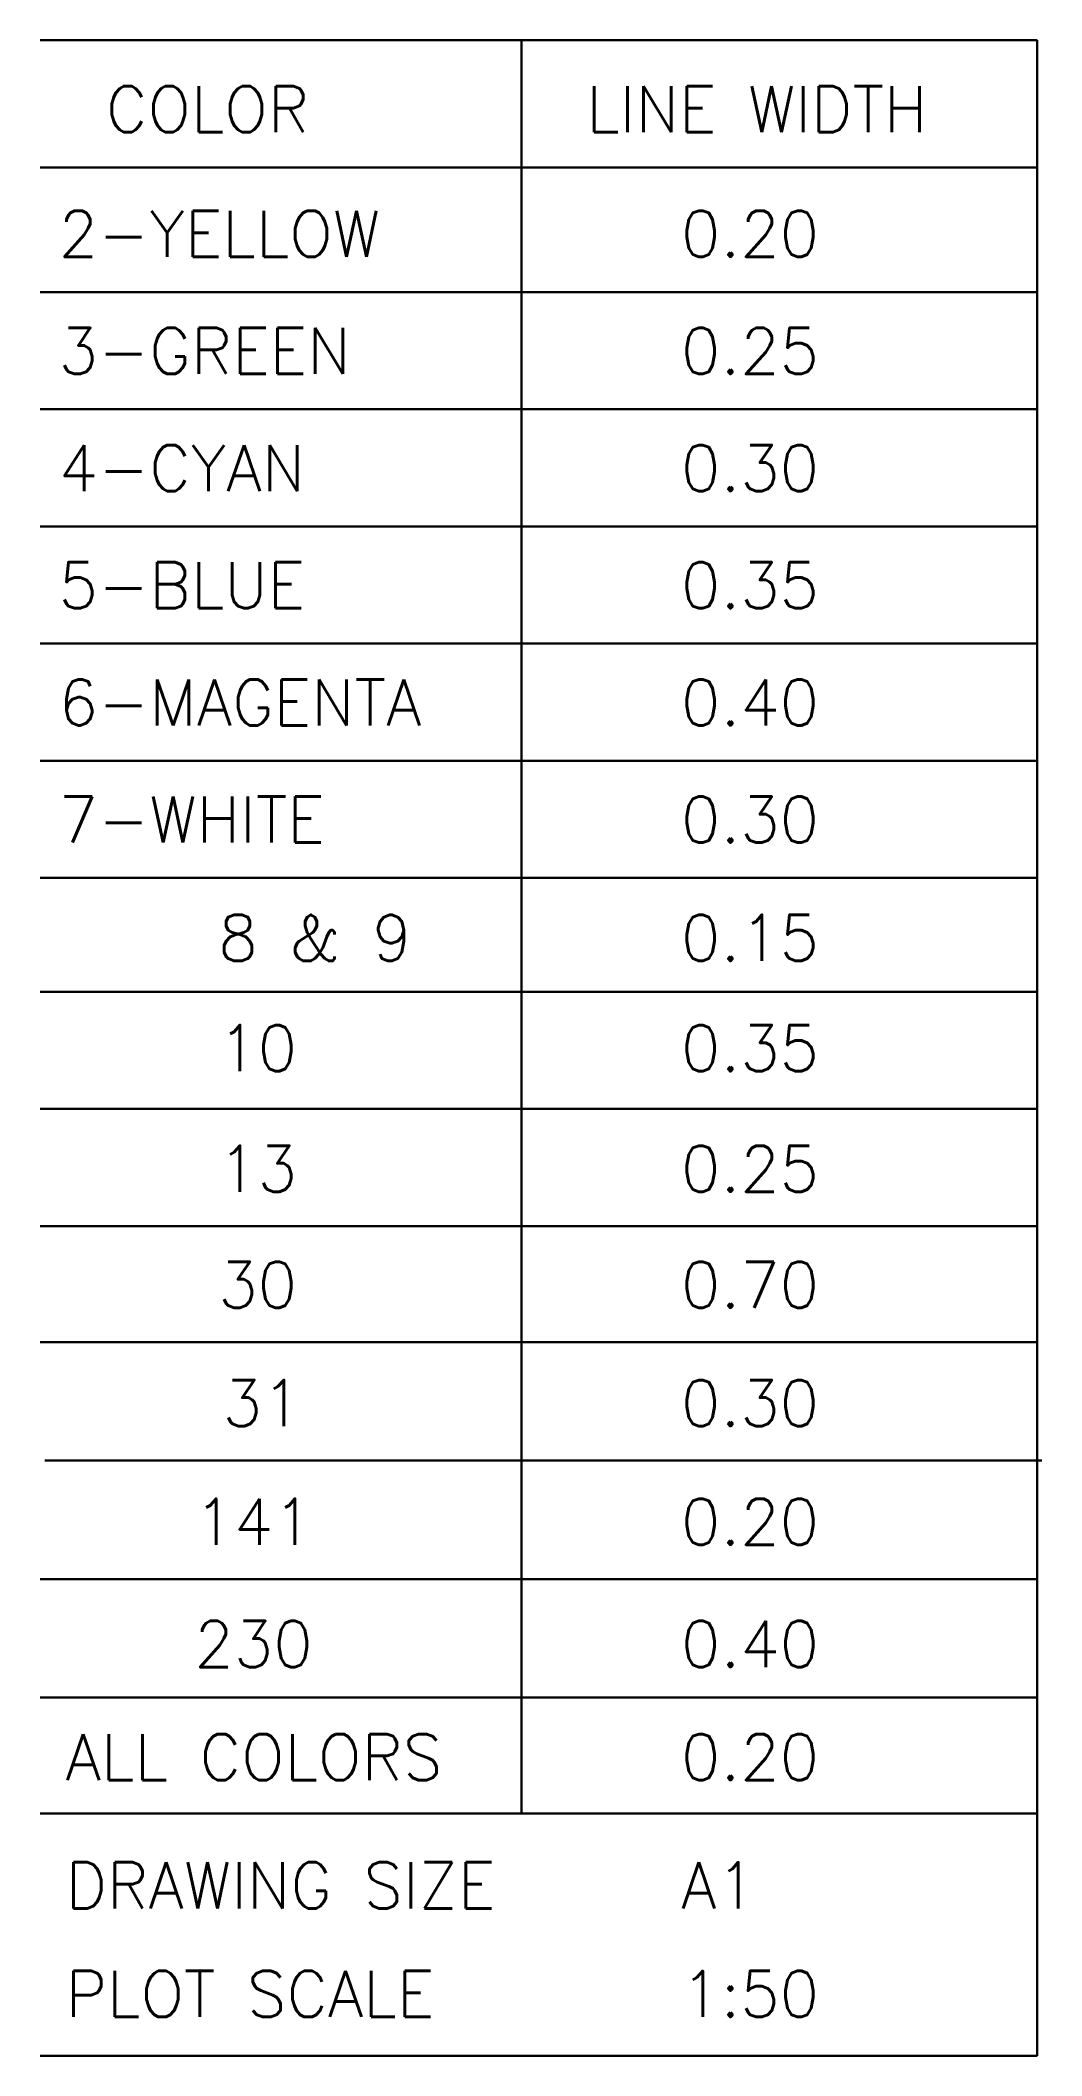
# Model space of a CAD drawing. Header units: millimetres. Extents: x 0 to 1124626, y -157535 to 82123.
# Drawn here: x 50460 to 54376, y 0 to 7883 of the extents above; entities that cross this region are included whole.
import ezdxf

# ---------------------------------------------------------------- set-up
doc = ezdxf.new("R2010")
doc.units = ezdxf.units.MM
doc.header["$MEASUREMENT"] = 0
doc.layers.add('L4', color=4, linetype='Continuous', lineweight=30)
doc.styles.add('ROMANS', font='romans.shx', dxfattribs={"oblique": 10, "height": 0.15})

msp = doc.modelspace()

# ---------------------------------------------------------------- texts
at = {"color": 7, "style": 'ROMANS'}
for s, p in [('COLOR', (50717.1219, 7523.5182)), ('LINE WIDTH', (52595.0556, 7523.5182)), ('2-YELLOW', (50531.663, 7035.9769)), ('0.20', (52965.9734, 7035.9769)), ('3-GREEN', (50531.663, 6577.6881)), ('0.25', (52965.9734, 6577.6881)), ('4-CYAN', (50531.663, 6119.3993)), ('0.30', (52965.9734, 6119.3993)), ('5-BLUE', (50531.663, 5661.1105)), ('0.35', (52965.9734, 5661.1105)), ('6-MAGENTA', (50531.663, 5202.8217)), ('0.40', (52965.9734, 5202.8217)), ('7-WHITE', (50531.663, 4744.5329)), ('0.30', (52965.9734, 4744.5329)), ('8 & 9', (51155.983, 4282.262)), ('0.15', (52965.9734, 4282.262)), ('10', (51155.983, 3850.7788)), ('0.35', (52965.9734, 3850.7788)), ('13', (51155.983, 3379.0872)), ('0.25', (52965.9734, 3379.0872)), ('30', (51155.983, 2925.3424)), ('0.70', (52965.9734, 2925.3424)), ('31', (51173.3195, 2462.5096)), ('0.30', (52965.9734, 2462.5096)), ('141', (51062.3349, 1998.2999)), ('0.20', (52965.9734, 1998.2999)), ('230', (51062.3349, 1520.252)), ('0.40', (52965.9734, 1520.252)), ('ALL COLORS', (50558.7967, 1078.2224)), ('0.20', (52965.9734, 1078.2224)), ('DRAWING SIZE', (50558.7967, 576.2875)), ('A1', (52965.9734, 576.2875)), ('PLOT SCALE', (50558.7967, 151.616)), ('1:50', (52965.9734, 151.616))]:
    msp.add_text(s, height=180, dxfattribs=at).set_placement(p)

# ---------------------------------------------------------------- linework, layer by layer
at = {"layer": 'L4', "color": 45}
for p, q in [((54359.0222, 7882.8001), (50460, 7882.8001)), ((52341.9238, 7882.8001), (52341.9238, 949.4911)), ((54359.0222, 7882.8001), (54359.0222, 949.4911)), ((54359.0222, 7385.4946), (50460, 7385.4946)), ((54359.0222, 6897.9533), (50460, 6897.9533)), ((54359.0222, 6439.6645), (50460, 6439.6645)), ((54359.0222, 5981.3757), (50460, 5981.3757)), ((54359.0222, 5523.0869), (50460, 5523.0869)), ((54359.0222, 5064.7981), (50460, 5064.7981)), ((54359.0222, 4606.5093), (50460, 4606.5093)), ((54359.0222, 4161.6233), (50460, 4161.6233)), ((54359.0222, 3703.3345), (50460, 3703.3345)), ((54359.0222, 3245.0457), (50460, 3245.0457)), ((54359.0222, 2791.3008), (50460, 2791.3008)), ((54376.3587, 2328.4681), (50477.3365, 2328.4681)), ((54359.0222, 1864.2583), (50460, 1864.2583)), ((54359.0222, 1400.8981), (50460, 1400.8981)), ((54359.0222, 947.8349), (50460, 947.8349)), ((54359.0222, 0), (54359.0222, 949.4911)), ((50460, 0), (54359.0222, 0))]:
    msp.add_line(p, q, dxfattribs=at)

msp.set_redraw_order([(e.dxf.handle, doc.entitydb.next_handle()) for e in msp.query("TEXT MTEXT ATTDEF DIMENSION ARC_DIMENSION")])  # texts and dimensions are drawn at this point

doc.saveas('drawing.dxf')
